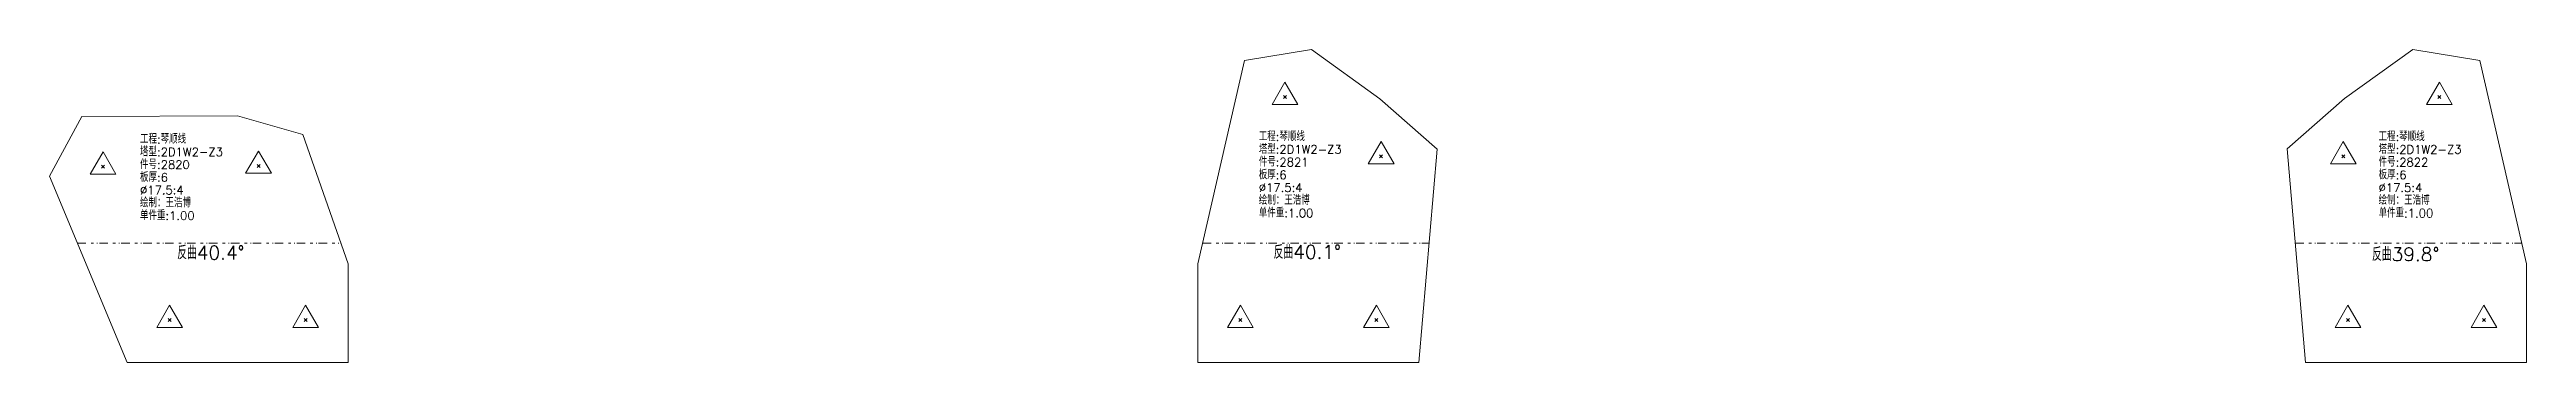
# Model space of a CAD drawing. Extents: x -580 to 8755, y 0 to 14723.
# Drawn here: x 5268 to 6725, y 3027 to 3212 of the extents above; entities that cross this region are included whole.
import ezdxf
from ezdxf.enums import TextEntityAlignment as Align

# ---------------------------------------------------------------- set-up
doc = ezdxf.new("R2010")
doc.units = 0
doc.header["$MEASUREMENT"] = 0
doc.linetypes.add('自定义线型', pattern=[12.9, 5, -3, 1.5, -2, 0.4, -1])
doc.layers.add('1', color=7, linetype='CONTINUOUS', lineweight=25)
doc.styles.get("Standard").update_dxf_attribs({"font": 'simplex.shx', "width": 0.7, "height": 3, "bigfont": 'gbhzfs.shx'})

msp = doc.modelspace()

# ---------------------------------------------------------------- texts
at = {"layer": '1', "color": 7, "linetype": 'Continuous', "lineweight": 18}
for s, p in [('工程:琴顺线', (5979.56646, 3156.23395)), ('工程:琴顺线', (6638.39045, 3156.20492)), ('塔型:2D1W2-Z3', (5321.33232, 3147.2468)), ('工程:琴顺线', (5321.33232, 3154.7468)), ('件号:2821', (5979.56646, 3141.23395)), ('塔型:2D1W2-Z3', (5979.56646, 3148.73395)), ('件号:2822', (6638.39045, 3141.20492)), ('塔型:2D1W2-Z3', (6638.39045, 3148.70492)), ('件号:2820', (5321.33232, 3139.7468)), ('板厚:6', (5321.33232, 3132.2468)), ('板厚:6', (5979.56646, 3133.73395)), ('板厚:6', (6638.39045, 3133.70492)), ('绘制：王浩博', (5321.33232, 3117.2468)), ('%%c17.5:4', (5321.33232, 3124.7468)), ('绘制：王浩博', (5979.56646, 3118.73395)), ('%%c17.5:4', (5979.56646, 3126.23395)), ('绘制：王浩博', (6638.39045, 3118.70492)), ('%%c17.5:4', (6638.39045, 3126.20492)), ('单件重:1.00', (5321.33232, 3109.7468)), ('单件重:1.00', (5979.56646, 3111.23395)), ('单件重:1.00', (6638.39045, 3111.20492))]:
    msp.add_text(s, height=5, dxfattribs=at).set_placement(p, align=Align.BOTTOM_LEFT)
at = {"layer": '1', "color": 7, "linetype": 'Continuous', "lineweight": 13}
for s, p in [('反曲40.4%%d', (5363.04722, 3085.60975)), ('反曲40.1%%d', (6008.11493, 3085.91735)), ('反曲39.8%%d', (6654.3567, 3084.65322))]:
    msp.add_text(s, height=8, dxfattribs=at).set_placement(p, align=Align.BOTTOM_CENTER)

# ---------------------------------------------------------------- linework, layer by layer
at = {"layer": '1', "color": 7, "linetype": 'Continuous', "lineweight": 18}
for p, q in [((6010.64402, 3211.5155), (5971.1737, 3205.02766)), ((6050.70924, 3182.57867), (6010.64402, 3211.5155)), ((6658.50395, 3211.45744), (6618.43887, 3182.60075)), ((6697.97433, 3204.96984), (6658.50395, 3211.45744)), ((5971.1737, 3205.02766), (5943.75023, 3085.32081)), ((6725.39822, 3085.32081), (6697.97433, 3204.96984)), ((6084.57417, 3152.94479), (6050.70924, 3182.57867)), ((6618.43887, 3182.60075), (6584.57417, 3152.96819)), ((5287.15712, 3172.09831), (5268.10589, 3136.92658)), ((5378.67206, 3172.5412), (5287.15712, 3172.09831)), ((5417.14479, 3161.59366), (5378.67206, 3172.5412)), ((5443.75023, 3085.32081), (5417.14479, 3161.59366)), ((6073.75023, 3027.32081), (6084.57417, 3152.94479)), ((6584.57417, 3152.96819), (6595.39822, 3027.32081)), ((5268.10589, 3136.92658), (5313.75023, 3027.32081)), ((5443.75023, 3027.32081), (5443.75023, 3085.32081)), ((5943.75023, 3085.32081), (5943.75023, 3027.32081)), ((6725.39822, 3027.32081), (6725.39822, 3085.32081)), ((5313.75023, 3027.32081), (5443.75023, 3027.32081)), ((5943.75023, 3027.32081), (6073.75023, 3027.32081)), ((6595.39822, 3027.32081), (6725.39822, 3027.32081))]:
    msp.add_line(p, q, dxfattribs=at)
at = {"layer": '1', "color": 7, "linetype": 'Continuous', "lineweight": 13}
for p, q in [((5994.96359, 3192.35593), (5987.38609, 3179.23093)), ((6002.54109, 3179.23093), (5994.96359, 3192.35593)), ((6674.18438, 3192.29466), (6666.60688, 3179.16966)), ((6681.76188, 3179.16966), (6674.18438, 3192.29466)), ((5987.38609, 3179.23093), (6002.54109, 3179.23093)), ((5994.08859, 3182.73093), (5995.83859, 3184.48093)), ((5995.83859, 3182.73093), (5994.08859, 3184.48093)), ((6666.60688, 3179.16966), (6681.76188, 3179.16966)), ((6673.30938, 3182.66966), (6675.05938, 3184.41966)), ((6675.05938, 3182.66966), (6673.30938, 3184.41966)), ((5299.61384, 3151.35542), (5292.03634, 3138.23042)), ((5307.19134, 3138.23042), (5299.61384, 3151.35542)), ((5391.06621, 3151.77197), (5383.48871, 3138.64697)), ((5398.64371, 3138.64697), (5391.06621, 3151.77197)), ((6051.55472, 3157.36862), (6043.97722, 3144.24362)), ((6050.67972, 3147.74362), (6052.42972, 3149.49362)), ((6052.42972, 3147.74362), (6050.67972, 3149.49362)), ((6059.13222, 3144.24362), (6051.55472, 3157.36862)), ((6617.59351, 3157.39374), (6610.01601, 3144.26874)), ((6616.71851, 3147.76874), (6618.46851, 3149.51874)), ((6618.46851, 3147.76874), (6616.71851, 3149.51874)), ((6625.17101, 3144.26874), (6617.59351, 3157.39374)), ((5292.03634, 3138.23042), (5307.19134, 3138.23042)), ((5298.73884, 3141.73042), (5300.48884, 3143.48042)), ((5300.48884, 3141.73042), (5298.73884, 3143.48042)), ((5383.48871, 3138.64697), (5398.64371, 3138.64697)), ((5390.19121, 3142.14697), (5391.94121, 3143.89697)), ((5391.94121, 3142.14697), (5390.19121, 3143.89697)), ((6043.97722, 3144.24362), (6059.13222, 3144.24362)), ((6610.01601, 3144.26874), (6625.17101, 3144.26874)), ((5338.75023, 3061.07081), (5331.17273, 3047.94581)), ((5346.32773, 3047.94581), (5338.75023, 3061.07081)), ((5418.75023, 3061.07081), (5411.17273, 3047.94581)), ((5426.32773, 3047.94581), (5418.75023, 3061.07081)), ((5968.75023, 3061.07081), (5961.17273, 3047.94581)), ((5976.32773, 3047.94581), (5968.75023, 3061.07081)), ((6048.75023, 3061.07081), (6041.17273, 3047.94581)), ((6056.32773, 3047.94581), (6048.75023, 3061.07081)), ((6620.39822, 3061.07081), (6612.82072, 3047.94581)), ((6627.97572, 3047.94581), (6620.39822, 3061.07081)), ((6700.39822, 3061.07081), (6692.82072, 3047.94581)), ((6707.97572, 3047.94581), (6700.39822, 3061.07081)), ((5331.17273, 3047.94581), (5346.32773, 3047.94581)), ((5337.87523, 3051.44581), (5339.62523, 3053.19581)), ((5339.62523, 3051.44581), (5337.87523, 3053.19581)), ((5411.17273, 3047.94581), (5426.32773, 3047.94581)), ((5417.87523, 3051.44581), (5419.62523, 3053.19581)), ((5419.62523, 3051.44581), (5417.87523, 3053.19581)), ((5961.17273, 3047.94581), (5976.32773, 3047.94581)), ((5967.87523, 3051.44581), (5969.62523, 3053.19581)), ((5969.62523, 3051.44581), (5967.87523, 3053.19581)), ((6041.17273, 3047.94581), (6056.32773, 3047.94581)), ((6047.87523, 3051.44581), (6049.62523, 3053.19581)), ((6049.62523, 3051.44581), (6047.87523, 3053.19581)), ((6612.82072, 3047.94581), (6627.97572, 3047.94581)), ((6619.52322, 3051.44581), (6621.27322, 3053.19581)), ((6621.27322, 3051.44581), (6619.52322, 3053.19581)), ((6692.82072, 3047.94581), (6707.97572, 3047.94581)), ((6699.52322, 3051.44581), (6701.27322, 3053.19581)), ((6701.27322, 3051.44581), (6699.52322, 3053.19581))]:
    msp.add_line(p, q, dxfattribs=at)
at = {"layer": '1', "color": 190, "linetype": '自定义线型', "lineweight": 13}
for p, q in [((5284.51204, 3097.53048), (5439.49126, 3097.53048)), ((5946.54302, 3097.51171), (6079.79797, 3097.51171)), ((6589.35293, 3097.49545), (6722.60776, 3097.49545))]:
    msp.add_line(p, q, dxfattribs=at)

msp.set_redraw_order([(e.dxf.handle, doc.entitydb.next_handle()) for e in msp.query("TEXT MTEXT ATTDEF DIMENSION ARC_DIMENSION")])  # texts and dimensions are drawn at this point

doc.saveas('drawing.dxf')
